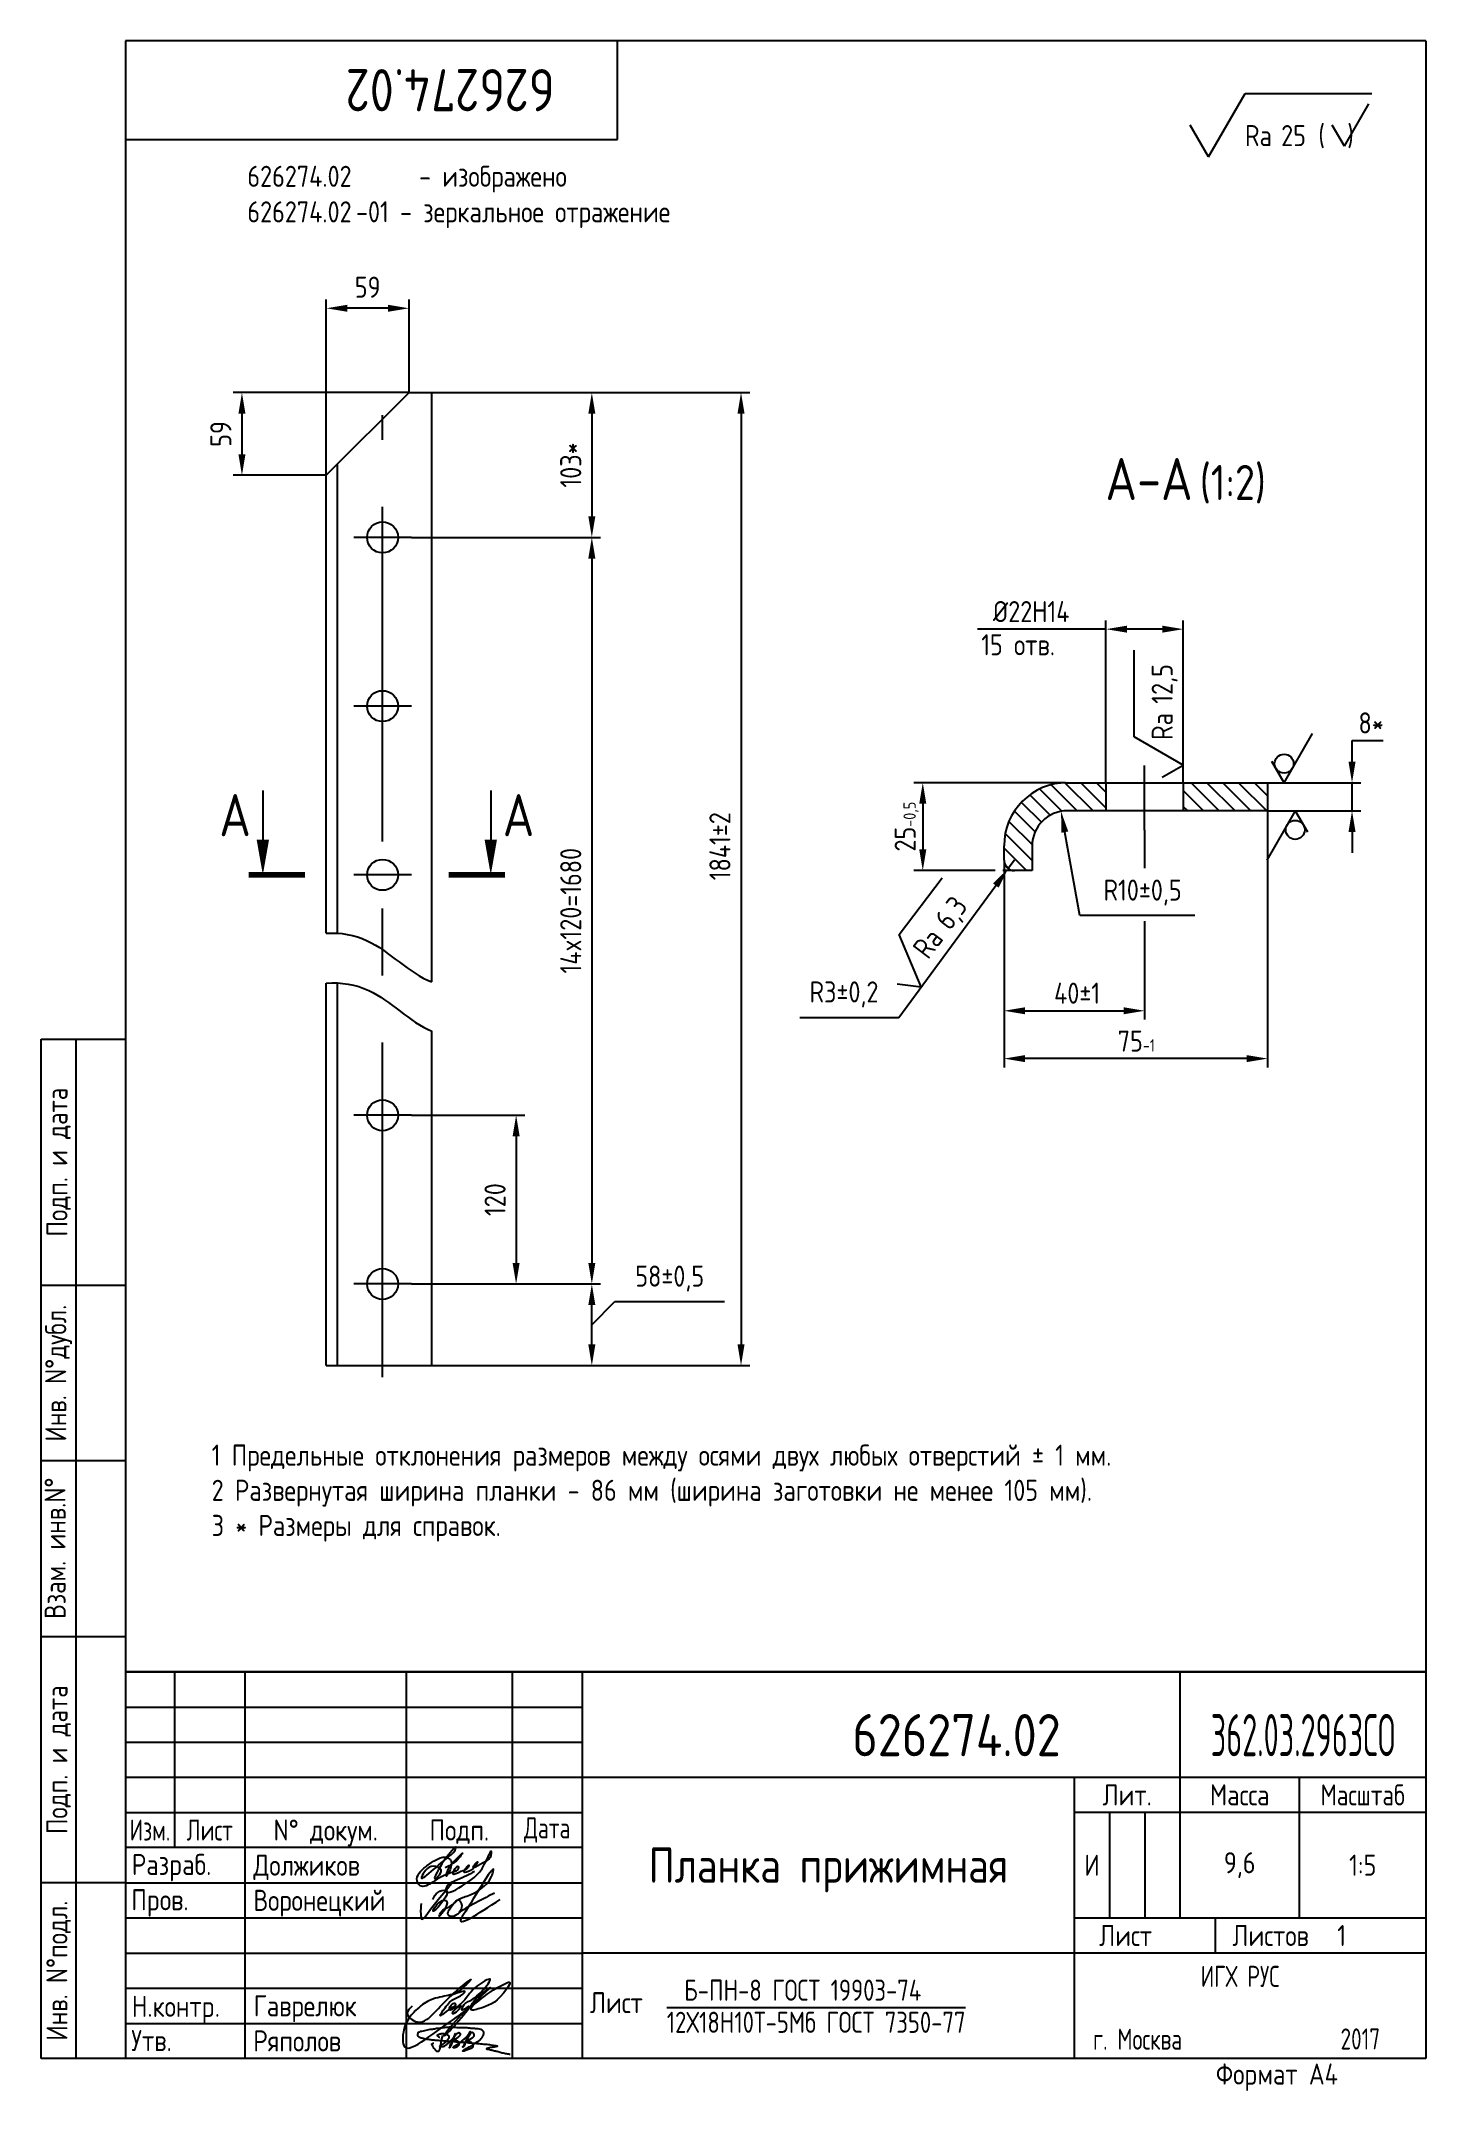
# Paper-space layout 'A3_protect' of a CAD drawing. Header units: millimetres. Extents: x 447 to 644, y 0 to 291.
# The model-space entities are those that its viewports show. They can reach past a viewport. Long polylines and large blocks are cut down to what shows.
import ezdxf
from ezdxf.enums import TextEntityAlignment as Align

# ---------------------------------------------------------------- set-up
doc = ezdxf.new("R2010")
doc.units = ezdxf.units.MM
doc.header["$LTSCALE"] = 0.3
doc.linetypes.add('CENTER', pattern=[50.8, 31.75, -6.35, 6.35, -6.35])
for name, color, linetype in [('Bord', 1, 'Continuous'), ('Cen', 5, 'CENTER'), ('Cont', 6, 'Continuous'), ('Dim', 7, 'Continuous'), ('Hatch', 2, 'Continuous'), ('Text', 3, 'Continuous'), ('Textb', 6, 'Continuous'), ('Vporti', 7, 'Continuous')]:
    doc.layers.add(name, color=color, linetype=linetype)
doc.layers.get('Vporti').freeze()
doc.styles.add('Style1', font='romans.shx', dxfattribs={"width": 0.8})
doc.dimstyles.new('Lin$0', dxfattribs={"dimtxt": 3, "dimasz": 3, "dimexe": 1.25, "dimexo": 0, "dimgap": 1, "dimtad": 1, "dimtoh": 1, "dimdec": 5, "dimlfac": -1, "dimtxsty": 'Style1', "dimcen": 2.5, "dimclrt": 3, "dimaunit": 1, "dimadec": 0, "dimazin": 0, "dimtfac": 1, "dimtdec": 5, "dimtmove": 0, "dimatfit": 3, "dimldrblk": 'NONE', "dimfxl": 1, "dimarcsym": 0})
doc.dimstyles.new('Lin_5$0', dxfattribs={"dimscale": 5, "dimtxt": 3, "dimasz": 3, "dimexe": 1.25, "dimexo": 0, "dimgap": 1.5, "dimtad": 1, "dimtoh": 1, "dimtxsty": 'Style1', "dimcen": 2.5, "dimclrt": 3, "dimadec": 0, "dimazin": 0, "dimtfac": 1, "dimtmove": 0, "dimatfit": 3, "dimldrblk": 'DOT', "dimfxl": 1, "dimarcsym": 0})
doc.dimstyles.new('Lin_5$4', dxfattribs={"dimscale": 5, "dimtxt": 3, "dimasz": 3, "dimexe": 1.25, "dimexo": 0, "dimgap": 1.5, "dimtad": 1, "dimtoh": 1, "dimtxsty": 'Style1', "dimcen": 2.5, "dimclrt": 3, "dimadec": 0, "dimazin": 0, "dimtfac": 1, "dimtmove": 0, "dimatfit": 3, "dimldrblk": 'DOT', "dimfxl": 1, "dimarcsym": 0})

psp = doc.layouts.new('A3_protect')

# ---------------------------------------------------------------- texts
at = {"layer": 'Text', "style": 'Style1', "width": 0.8}
for s, p in [('     1 Предельные отклонения размеров между осями двух любых отверстий %%P 1 мм.', (462.96, 88.51)), ('     2 Развернутая ширина планки - 86 мм (ширина заготовки не менее 105 мм).', (462.96, 83.51)), ('     3 * Размеры для справок.', (462.96, 78.51))]:
    psp.add_text(s, height=3, dxfattribs=at).set_placement(p)

msp = doc.modelspace()

# ---------------------------------------------------------------- texts
at = {"layer": 'Text', "color": 3, "style": 'Style1', "width": 0.8}
msp.add_text('15 отв.', height=6, dxfattribs=at).set_placement((3950.991827, 1978.593819))

# ---------------------------------------------------------------- blocks, each defined once
blk = doc.blocks.new('A4')
at = {"layer": 'Bord'}
for p, q in [((20, 55), (85, 55)), ((20, 50), (85, 50)), ((20, 45), (85, 45)), ((160, 40), (160, 25)), ((165, 40), (165, 25)), ((20, 30), (85, 30)), ((20, 25), (85, 25)), ((20, 20), (85, 20)), ((20, 15), (85, 15)), ((20, 10), (85, 10))]:
    blk.add_line(p, q, dxfattribs=at)
at = {"layer": 'Cont'}
for p, q in [((205, 292), (20, 292)), ((20, 292), (20, 5)), ((90, 278), (90, 292)), ((205, 292), (205, 5)), ((20, 278), (90, 278)), ((8, 5), (8, 150)), ((8, 150), (20, 150)), ((13, 5), (13, 150)), ((8, 115), (20, 115)), ((20, 90), (8, 90)), ((20, 65), (8, 65)), ((205, 60), (20, 60)), ((20, 60), (205, 60)), ((27, 60), (27, 35)), ((37, 60), (37, 5)), ((60, 5), (60, 60)), ((75, 60), (75, 5)), ((85, 5), (85, 60)), ((170, 60), (170, 25)), ((85, 45), (205, 45)), ((155, 5), (155, 45)), ((187, 25), (187, 45)), ((20, 40), (85, 40)), ((205, 40), (155, 40)), ((85, 35), (20, 35)), ((20, 30), (8, 30)), ((155, 25), (205, 25)), ((175, 25), (175, 20)), ((205, 20), (85, 20)), ((20, 5), (8, 5)), ((205, 5), (20, 5))]:
    blk.add_line(p, q, dxfattribs=at)
at = {"layer": 'Text', "style": 'Style1', "width": 0.8}
for s, p in [('Подп. и дата', (10.5, 132.5)), ('Инв. N%%dдубл.', (10.5, 102.5)), ('Взам. инв.N%%d ', (10, 78.38)), ('Подп. и дата', (10.5, 47.5)), ('Инв. N%%dподл.', (10.5, 17.5))]:
    blk.add_text(s, height=3, rotation=90, dxfattribs=at).set_placement(p, align=Align.MIDDLE)
at = {"layer": 'Text', "style": 'Style1'}
for s, width, p in [('Лит.', 0.8, (162.5, 42.5)), ('Масса', 0.8, (178.5, 42.5)), ('Масштаб', 0.75, (196, 42.5)), ('Изм.', 0.7, (23.5, 37.5)), ('Лист', 0.7, (32, 37.5)), ('N%%d докум.', 0.8, (48.5, 37.5)), ('Подп.', 0.8, (67.5, 37.5)), ('Лист', 0.8, (162.27, 22.5)), ('Листов', 0.8, (182.9, 22.5))]:
    blk.add_text(s, height=3, dxfattribs=dict(at, width=width)).set_placement(p, align=Align.MIDDLE_CENTER)
at = {"layer": 'Text', "style": 'Style1', "width": 0.7}
for s, p in [('Дата', (80, 37.5)), ('ИГХ РУС', (178.57, 16.69))]:
    blk.add_text(s, height=3, dxfattribs=at).set_placement(p, align=Align.MIDDLE)
at = {"layer": 'Text', "style": 'Style1'}
for s, width, p in [('Разpаб.', 0.8, (20.92, 31.1)), ('Пpов.', 0.8, (20.84, 26.08)), ('Н.контp.', 0.8, (20.92, 10.92)), ('Утв.', 0.8, (20.84, 6.06)), ('г. Москва', 0.7, (157.64, 6.25)), ('Фоpмат А4', 0.8, (175.11, 1.29))]:
    blk.add_text(s, height=3, dxfattribs=dict(at, width=width)).set_placement(p)
for tag, p, width in [('ФИО', (39, 31), 0.8), ('ФИО', (39, 26), 0.8), ('ГОСТ_СОРТАМЕНТА', (98.19, 14), 0.8), ('ФИО', (39, 11), 0.8), ('ФИО', (39, 6), 0.8), ('2017', (192.85, 6.29), 0.7)]:
    blk.add_attdef(tag, p, '', height=3, dxfattribs=dict(at, width=width))
at = {"layer": 'Text', "style": 'Style1', "width": 0.8}
for tag, p in [('И', (157.49, 32.5)), ('700', (178.5, 32.5)), ('1:20', (196, 32.5))]:
    blk.add_attdef(tag, text='', height=3, dxfattribs=at).set_placement(p, align=Align.MIDDLE)
blk.add_attdef('Сборочный_чертеж', text='', height=3, dxfattribs=at).set_placement((120, 21.3), align=Align.CENTER)
for tag, p in [('1', (171.12, 22.5)), ('2', (193, 22.5))]:
    blk.add_attdef(tag, text='', height=3, dxfattribs=at).set_placement(p, align=Align.MIDDLE_CENTER)
blk.add_attdef('ЛИСТ', text='', height=3, dxfattribs=at).set_placement((85.99, 12.5), align=Align.MIDDLE_LEFT)
at = {"layer": 'Text', "style": 'Style1', "width": 0.7}
blk.add_attdef('%%OГОСТ_ТЕХ._ТРЕБОВАНИЙ', text='', height=3, dxfattribs=at).set_placement((98.19, 8), align=Align.BOTTOM_LEFT)
at = {"layer": 'Textb', "style": 'Style1', "width": 0.8}
blk.add_attdef('1234567', (81, 290), '', height=6, rotation=180, dxfattribs=at)
blk.add_attdef('1234567', (123.4, 48), '', height=6, dxfattribs=at)
for tag, height, p in [('123ХЯ', 6, (183.62, 48)), ('НАИМЕНОВАНИЕ', 5, (120, 30))]:
    blk.add_attdef(tag, text='', height=height, dxfattribs=at).set_placement(p, align=Align.CENTER)
blk = doc.blocks.new('A$C314368CF')
at = {"layer": 'Text'}
for q in [(7.18, 6), (1.98, 3)]:
    blk.add_line((3.72, 0), q, dxfattribs=at)
at = {"layer": 'Text', "style": 'Style1', "width": 0.8}
blk.add_text('(  )', height=3, dxfattribs=at).set_placement((0, 0))
blk = doc.blocks.new('sherISO_17')
at = {"layer": 'Cont'}
for p, q in [((-30.94, -16.46), (-25.74, -7.46)), ((-25.74, -7.46), (-7.72, -7.46)), ((-30.94, -16.46), (-33.54, -11.96))]:
    blk.add_line(p, q, dxfattribs=at)
blk.add_blockref('A$C314368CF', (-15.31, -14.96))
at = {"layer": 'Textb', "style": 'Style1', "width": 0.8}
blk.add_text('Ra', height=3, dxfattribs=at).set_placement((-25.74, -14.96))
blk.add_attdef('25', (-20.6, -14.96), '', height=3, dxfattribs=at)
blk = doc.blocks.new('ZNAK22')
at = {"layer": 'Text', "style": 'Style1', "width": 0.8}
for s, p in [(' - изображено', (21.01, 5.57)), ('-01 - зеркальное отражение', (13.64, 0.51))]:
    blk.add_text(s, height=3, dxfattribs=at).set_placement(p)
for p in [(13.01, 5.57), (13.01, 0.51)]:
    blk.add_attdef('000000', text='', height=3, dxfattribs=at).set_placement(p, align=Align.RIGHT)
blk = doc.blocks.new('*D65')
at = {"layer": 'Defpoints', "color": 0, "transparency": 16777216}
for p in [(4032.48, 1942.35), (4056.48, 1942.35), (4032.48, 1934.35)]:
    blk.add_point(p, dxfattribs=at)
at = {"layer": 'Dim', "color": 0, "lineweight": -2, "transparency": 16777216}
for p, q in [((4056.48, 1948.35), (4056.48, 1954.35)), ((4056.48, 1954.35), (4065.33, 1954.35)), ((4032.48, 1942.35), (4058.98, 1942.35)), ((4056.48, 1934.35), (4056.48, 1942.35)), ((4032.48, 1934.35), (4058.98, 1934.35)), ((4056.48, 1928.35), (4056.48, 1922.35))]:
    blk.add_line(p, q, dxfattribs=at)
at = {"layer": 'Dim', "color": 0, "transparency": 16777216}
for points in [[(4055.48, 1948.35), (4057.48, 1948.35), (4056.48, 1942.35)], [(4055.48, 1928.35), (4057.48, 1928.35), (4056.48, 1934.35)]]:
    blk.add_solid(points, dxfattribs=at)
at = {"layer": 'Dim', "color": 3, "transparency": 16777216, "insert": (4061.91, 1959.35), "char_height": 6, "attachment_point": 5, "style": 'Style1'}
blk.add_mtext('8*', dxfattribs=at)
blk = doc.blocks.new('_None')
blk = doc.blocks.new('sherISO_09')
at = {"layer": 'Text'}
for q in [(4.04, 7), (-1.73, 3)]:
    blk.add_line((0, 0), q, dxfattribs=at)
blk.add_circle((0, 2.71), 1.35, dxfattribs=at)
blk = doc.blocks.new('*D66')
at = {"layer": 'Defpoints', "color": 0, "transparency": 16777216}
for p in [(3986.48, 1986.03), (3986.48, 1942.35), (4008.48, 1942.35)]:
    blk.add_point(p, dxfattribs=at)
at = {"layer": 'Dim', "color": 0, "lineweight": -2, "transparency": 16777216}
for p, q in [((3986.48, 1986.03), (3949.96, 1986.03)), ((3986.48, 1942.35), (3986.48, 1988.53)), ((4002.48, 1986.03), (3992.48, 1986.03)), ((4008.48, 1942.35), (4008.48, 1988.53))]:
    blk.add_line(p, q, dxfattribs=at)
at = {"layer": 'Dim', "color": 0, "transparency": 16777216}
for points in [[(3992.48, 1987.03), (3992.48, 1985.03), (3986.48, 1986.03)], [(4002.48, 1987.03), (4002.48, 1985.03), (4008.48, 1986.03)]]:
    blk.add_solid(points, dxfattribs=at)
at = {"layer": 'Dim', "color": 3, "transparency": 16777216, "insert": (3965.22, 1991.03), "char_height": 6, "attachment_point": 5, "style": 'Style1'}
blk.add_mtext('%%C22H14', dxfattribs=at)
blk = doc.blocks.new('*D67')
at = {"layer": 'Defpoints', "color": 0, "transparency": 16777216}
for p in [(3957.48, 1920.35), (3997.48, 1901.89), (3997.48, 1877.46)]:
    blk.add_point(p, dxfattribs=at)
at = {"layer": 'Dim', "color": 0, "lineweight": -2, "transparency": 16777216}
for p, q in [((3957.48, 1920.35), (3957.48, 1874.96)), ((3997.48, 1901.89), (3997.48, 1874.96)), ((3963.48, 1877.46), (3991.48, 1877.46))]:
    blk.add_line(p, q, dxfattribs=at)
at = {"layer": 'Dim', "color": 0, "transparency": 16777216}
for points in [[(3963.48, 1878.46), (3963.48, 1876.46), (3957.48, 1877.46)], [(3991.48, 1878.46), (3991.48, 1876.46), (3997.48, 1877.46)]]:
    blk.add_solid(points, dxfattribs=at)
at = {"layer": 'Dim', "color": 3, "transparency": 16777216, "insert": (3978.27, 1882.46), "char_height": 6, "attachment_point": 5, "style": 'Style1'}
blk.add_mtext('40±1', dxfattribs=at)
blk = doc.blocks.new('*D68')
at = {"layer": 'Defpoints', "color": 0, "transparency": 16777216}
for p in [(4032.48, 1934.35), (3957.48, 1920.34), (3957.48, 1863.84)]:
    blk.add_point(p, dxfattribs=at)
at = {"layer": 'Dim', "color": 0, "lineweight": -2, "transparency": 16777216}
for p, q in [((4032.48, 1934.35), (4032.48, 1861.34)), ((3957.48, 1920.34), (3957.48, 1861.34)), ((4026.48, 1863.84), (3963.48, 1863.84))]:
    blk.add_line(p, q, dxfattribs=at)
at = {"layer": 'Dim', "color": 0, "transparency": 16777216}
for points in [[(3963.48, 1864.84), (3963.48, 1862.84), (3957.48, 1863.84)], [(4026.48, 1864.84), (4026.48, 1862.84), (4032.48, 1863.84)]]:
    blk.add_solid(points, dxfattribs=at)
at = {"layer": 'Dim', "color": 3, "transparency": 16777216, "insert": (3995.12, 1868.84), "char_height": 6, "attachment_point": 5, "style": 'Style1'}
blk.add_mtext('75{\\H0.58333x;\\S^-1;}', dxfattribs=at)
blk = doc.blocks.new('sherISO_03')
at = {"layer": 'Text'}
blk.add_line((4.04, 7), (14.12, 7), dxfattribs=at)
blk.add_lwpolyline([(-1.73, 3), (0, 0), (4.04, 7)], dxfattribs=at)
at = {"layer": 'Text', "style": 'Style1', "width": 0.8}
blk.add_text('Ra', height=3, dxfattribs=at).set_placement((3.58, 1.5))
blk.add_attdef('6,3', (8.73, 1.5), '', height=3, dxfattribs=at)
blk = doc.blocks.new('*D69')
at = {"layer": 'Defpoints', "color": 0, "transparency": 16777216}
for p in [(3974.97, 1942.34), (3934.37, 1917.35), (3953.55, 1917.35)]:
    blk.add_point(p, dxfattribs=at)
at = {"layer": 'Dim', "color": 0, "lineweight": -2, "transparency": 16777216}
for p, q in [((3974.97, 1942.34), (3931.87, 1942.34)), ((3934.37, 1936.34), (3934.37, 1923.35)), ((3953.55, 1917.35), (3931.87, 1917.35))]:
    blk.add_line(p, q, dxfattribs=at)
at = {"layer": 'Dim', "color": 0, "transparency": 16777216}
for points in [[(3933.37, 1936.34), (3935.37, 1936.34), (3934.37, 1942.34)], [(3933.37, 1923.35), (3935.37, 1923.35), (3934.37, 1917.35)]]:
    blk.add_solid(points, dxfattribs=at)
at = {"layer": 'Dim', "color": 3, "transparency": 16777216, "insert": (3929.37, 1929.84), "char_height": 6, "attachment_point": 5, "rotation": 90, "style": 'Style1'}
blk.add_mtext('25{\\H0.58333x;\\S^-0,5;}', dxfattribs=at)
blk = doc.blocks.new('ZNAK02')
at = {"layer": 'Textb', "style": 'Style1', "width": 0.8}
blk.add_attdef('А-А', text='', height=6, dxfattribs=at).set_placement((13.92, -0.06), align=Align.RIGHT)
blk.add_attdef('SC(1)', (14.94, -0.06), '', height=5, dxfattribs=at)
blk = doc.blocks.new('sherISO_01')
at = {"layer": 'Text'}
blk.add_line((4.04, 7), (16.36, 7), dxfattribs=at)
blk.add_lwpolyline([(-1.73, 3), (0, 0), (4.04, 7)], dxfattribs=at)
at = {"layer": 'Text', "style": 'Style1', "width": 0.8}
blk.add_text('Ra', height=3, dxfattribs=at).set_placement((3.58, 1.5))
blk.add_attdef('12,5', (8.73, 1.5), '', height=3, dxfattribs=at)
blk = doc.blocks.new('*D70')
at = {"layer": 'Defpoints', "color": 0, "transparency": 16777216}
for p in [(3939.45, 3101.24), (3998.27, 3041.24), (3939.45, 2982.41)]:
    blk.add_point(p, dxfattribs=at)
at = {"layer": 'Dim', "color": 0, "lineweight": -2, "transparency": 16777216}
for p, q in [((3939.45, 2982.41), (3939.45, 3107.49)), ((3998.27, 3041.24), (3998.27, 3107.49)), ((3983.27, 3101.24), (3954.45, 3101.24))]:
    blk.add_line(p, q, dxfattribs=at)
at = {"layer": 'Dim', "color": 0, "transparency": 16777216}
for points in [[(3954.45, 3103.74), (3954.45, 3098.74), (3939.45, 3101.24)], [(3983.27, 3103.74), (3983.27, 3098.74), (3998.27, 3101.24)]]:
    blk.add_solid(points, dxfattribs=at)
at = {"layer": 'Dim', "color": 3, "transparency": 16777216, "insert": (3968.86, 3116.24), "char_height": 15, "attachment_point": 5, "style": 'Style1'}
blk.add_mtext('59', dxfattribs=at)
blk = doc.blocks.new('_Dot')
at = {"color": 0, "linetype": 'ByBlock', "lineweight": -2}
blk.add_line((-0.5, 0), (-1, 0), dxfattribs=at)
at = {"color": 0, "linetype": 'ByBlock', "const_width": 0.5}
blk.add_lwpolyline([(-0.25, 0, 1), (0.25, 0, 1)], format="xyb", close=True, dxfattribs=at)
blk = doc.blocks.new('*D71')
at = {"layer": 'Defpoints', "color": 0, "transparency": 16777216}
for p in [(3998.27, 3041.24), (3879.45, 2982.41), (3939.45, 2982.41)]:
    blk.add_point(p, dxfattribs=at)
at = {"layer": 'Dim', "color": 0, "lineweight": -2, "transparency": 16777216}
for p, q in [((3998.27, 3041.24), (3873.2, 3041.24)), ((3879.45, 3026.24), (3879.45, 2997.41)), ((3939.45, 2982.41), (3873.2, 2982.41))]:
    blk.add_line(p, q, dxfattribs=at)
at = {"layer": 'Dim', "color": 0, "transparency": 16777216}
for points in [[(3876.95, 3026.24), (3881.95, 3026.24), (3879.45, 3041.24)], [(3876.95, 2997.41), (3881.95, 2997.41), (3879.45, 2982.41)]]:
    blk.add_solid(points, dxfattribs=at)
at = {"layer": 'Dim', "color": 3, "transparency": 16777216, "insert": (3864.45, 3011.82), "char_height": 15, "attachment_point": 5, "rotation": 90, "style": 'Style1'}
blk.add_mtext('59', dxfattribs=at)
blk = doc.blocks.new('*D72')
at = {"layer": 'Defpoints', "color": 0, "transparency": 16777216}
for p in [(4014.45, 3041.24), (3999.95, 2938.24), (4128.29, 2938.24)]:
    blk.add_point(p, dxfattribs=at)
at = {"layer": 'Dim', "color": 0, "lineweight": -2, "transparency": 16777216}
for p, q in [((4014.45, 3041.24), (4134.54, 3041.24)), ((4128.29, 3026.24), (4128.29, 2953.24)), ((3999.95, 2938.24), (4134.54, 2938.24))]:
    blk.add_line(p, q, dxfattribs=at)
at = {"layer": 'Dim', "color": 0, "transparency": 16777216}
for points in [[(4125.79, 3026.24), (4130.79, 3026.24), (4128.29, 3041.24)], [(4125.79, 2953.24), (4130.79, 2953.24), (4128.29, 2938.24)]]:
    blk.add_solid(points, dxfattribs=at)
at = {"layer": 'Dim', "color": 3, "transparency": 16777216, "insert": (4113.29, 2989.74), "char_height": 15, "attachment_point": 5, "rotation": 90, "style": 'Style1'}
blk.add_mtext('103*', dxfattribs=at)
blk = doc.blocks.new('*D73')
at = {"layer": 'Defpoints', "color": 0, "transparency": 16777216}
for p in [(3999.95, 2527.24), (3999.95, 2407.24), (4074.45, 2407.24)]:
    blk.add_point(p, dxfattribs=at)
at = {"layer": 'Dim', "color": 0, "lineweight": -2, "transparency": 16777216}
for p, q in [((3999.95, 2527.24), (4080.7, 2527.24)), ((4074.45, 2512.24), (4074.45, 2422.24)), ((3999.95, 2407.24), (4080.7, 2407.24))]:
    blk.add_line(p, q, dxfattribs=at)
at = {"layer": 'Dim', "color": 0, "transparency": 16777216}
for points in [[(4071.95, 2512.24), (4076.95, 2512.24), (4074.45, 2527.24)], [(4071.95, 2422.24), (4076.95, 2422.24), (4074.45, 2407.24)]]:
    blk.add_solid(points, dxfattribs=at)
at = {"layer": 'Dim', "color": 3, "transparency": 16777216, "insert": (4059.45, 2467.24), "char_height": 15, "attachment_point": 5, "rotation": 90, "style": 'Style1'}
blk.add_mtext('120', dxfattribs=at)
blk = doc.blocks.new('*D74')
at = {"layer": 'Defpoints', "color": 0, "transparency": 16777216}
for p in [(3999.95, 2938.24), (3999.95, 2407.24), (4128.29, 2407.24)]:
    blk.add_point(p, dxfattribs=at)
at = {"layer": 'Dim', "color": 0, "lineweight": -2, "transparency": 16777216}
for p, q in [((3999.95, 2938.24), (4134.54, 2938.24)), ((4128.29, 2923.24), (4128.29, 2422.24)), ((3999.95, 2407.24), (4134.54, 2407.24))]:
    blk.add_line(p, q, dxfattribs=at)
at = {"layer": 'Dim', "color": 0, "transparency": 16777216}
for points in [[(4125.79, 2923.24), (4130.79, 2923.24), (4128.29, 2938.24)], [(4125.79, 2422.24), (4130.79, 2422.24), (4128.29, 2407.24)]]:
    blk.add_solid(points, dxfattribs=at)
at = {"layer": 'Dim', "color": 3, "transparency": 16777216, "insert": (4113.29, 2672.74), "char_height": 15, "attachment_point": 5, "rotation": 90, "style": 'Style1'}
blk.add_mtext('14x120=1680', dxfattribs=at)
blk = doc.blocks.new('*D75')
at = {"layer": 'Defpoints', "color": 0, "transparency": 16777216}
for p in [(3999.95, 2407.24), (4128.29, 2407.24), (4014.45, 2349.24)]:
    blk.add_point(p, dxfattribs=at)
at = {"layer": 'Dim', "color": 0, "lineweight": -2, "transparency": 16777216}
for p, q in [((3999.95, 2407.24), (4134.54, 2407.24)), ((4128.29, 2378.24), (4144.76, 2394.67)), ((4128.29, 2364.24), (4128.29, 2392.24)), ((4144.76, 2394.67), (4222.62, 2394.67)), ((4014.45, 2349.24), (4134.54, 2349.24))]:
    blk.add_line(p, q, dxfattribs=at)
at = {"layer": 'Dim', "color": 0, "transparency": 16777216}
for points in [[(4125.79, 2392.24), (4130.79, 2392.24), (4128.29, 2407.24)], [(4125.79, 2364.24), (4130.79, 2364.24), (4128.29, 2349.24)]]:
    blk.add_solid(points, dxfattribs=at)
at = {"layer": 'Dim', "color": 3, "transparency": 16777216, "insert": (4183.69, 2411.1), "char_height": 15, "attachment_point": 5, "style": 'Style1'}
blk.add_mtext('58±0,5', dxfattribs=at)
blk = doc.blocks.new('*D76')
at = {"layer": 'Defpoints', "color": 0, "transparency": 16777216}
for p in [(4014.45, 3041.24), (4014.45, 2349.24), (4234.39, 2349.24)]:
    blk.add_point(p, dxfattribs=at)
at = {"layer": 'Dim', "color": 0, "lineweight": -2, "transparency": 16777216}
for p, q in [((4014.45, 3041.24), (4240.64, 3041.24)), ((4234.39, 3026.24), (4234.39, 2364.24)), ((4014.45, 2349.24), (4240.64, 2349.24))]:
    blk.add_line(p, q, dxfattribs=at)
at = {"layer": 'Dim', "color": 0, "transparency": 16777216}
for points in [[(4231.89, 3026.24), (4236.89, 3026.24), (4234.39, 3041.24)], [(4231.89, 2364.24), (4236.89, 2364.24), (4234.39, 2349.24)]]:
    blk.add_solid(points, dxfattribs=at)
at = {"layer": 'Dim', "color": 3, "transparency": 16777216, "insert": (4219.39, 2718.61), "char_height": 15, "attachment_point": 5, "rotation": 90, "style": 'Style1'}
blk.add_mtext('1841±2', dxfattribs=at)
blk = doc.blocks.new('razrez05')
at = {"layer": 'Text', "const_width": 0.8}
blk.add_lwpolyline([(-2, 0), (6, 0)], dxfattribs=at)
at = {"layer": 'Text'}
blk.add_lwpolyline([(0, 0, 0, 1.76, 0), (0, -5, 1.76, 1.76, 0)], format="xyseb", dxfattribs=at)
blk.add_lwpolyline([(0, -12), (0, -5)], dxfattribs=at)
at = {"layer": 'Textb', "style": 'Style1', "width": 0.8}
blk.add_attdef('А', text='', height=6, dxfattribs=at).set_placement((-1.7, -11.5, 39), align=Align.RIGHT)
blk = doc.blocks.new('razrez06')
at = {"layer": 'Text', "const_width": 0.8}
blk.add_lwpolyline([(2, 0), (-6, 0)], dxfattribs=at)
at = {"layer": 'Text'}
blk.add_lwpolyline([(0, 0, 0, 1.76, 0), (0, -5, 1.76, 1.76, 0)], format="xyseb", dxfattribs=at)
blk.add_lwpolyline([(0, -12), (0, -5)], dxfattribs=at)
at = {"layer": 'Textb', "style": 'Style1', "width": 0.8}
blk.add_attdef('А', (1.7, -11.5), '', height=6, dxfattribs=at)
blk = doc.blocks.new('*D77')
at = {"layer": 'Defpoints', "color": 0, "transparency": 16777216}
for p in [(3960.48, 1920.35), (3958.7, 1917.93)]:
    blk.add_point(p, dxfattribs=at)
at = {"layer": 'Dim', "color": 0, "lineweight": -2, "transparency": 16777216}
for p, q in [((3960.48, 1920.35), (3958.7, 1917.93)), ((3927.53, 1875.55), (3955.14, 1913.1)), ((3899.39, 1875.55), (3927.53, 1875.55))]:
    blk.add_line(p, q, dxfattribs=at)
at = {"layer": 'Dim', "color": 0, "transparency": 16777216}
blk.add_solid([(3954.34, 1913.69), (3955.95, 1912.5), (3958.7, 1917.93)], dxfattribs=at)
at = {"layer": 'Dim', "color": 3, "transparency": 16777216, "insert": (3911.96, 1882.12), "char_height": 6, "attachment_point": 5, "style": 'Style1'}
blk.add_mtext('R3±0,2', dxfattribs=at)
blk = doc.blocks.new('*D78')
at = {"layer": 'Defpoints', "color": 0, "transparency": 16777216}
for p in [(3973.71, 1934.19), (3975.48, 1924.35)]:
    blk.add_point(p, dxfattribs=at)
at = {"layer": 'Dim', "color": 0, "lineweight": -2, "transparency": 16777216}
for p, q in [((3979.04, 1904.52), (3974.77, 1928.28)), ((4011.76, 1904.52), (3979.04, 1904.52))]:
    blk.add_line(p, q, dxfattribs=at)
at = {"layer": 'Dim', "color": 0, "transparency": 16777216}
blk.add_solid([(3975.75, 1928.46), (3973.79, 1928.11), (3973.71, 1934.19)], dxfattribs=at)
at = {"layer": 'Dim', "color": 3, "transparency": 16777216, "insert": (3996.9, 1911.09), "char_height": 6, "attachment_point": 5, "style": 'Style1'}
blk.add_mtext('R10±0,5', dxfattribs=at)

# ---------------------------------------------------------------- dimensions: what is measured, and where the dimension line sits
at = {"layer": 'Dim'}
dim = msp.add_linear_dim(base=(3939.4454, 3101.238798), p1=(3998.273827, 3041.238798), p2=(3939.4454, 2982.410371), dimstyle='Lin_5$0', override={"dimdec": 0}, dxfattribs=at)
dim.commit()
dim.dimension.update_dxf_attribs({"geometry": '*D70', "text_midpoint": (3968.859613, 3116.238798)})
dim = msp.add_linear_dim(base=(3879.4454, 2982.410371), p1=(3998.273827, 3041.238798), p2=(3939.4454, 2982.410371), angle=90, dimstyle='Lin_5$0', override={"dimdec": 0}, dxfattribs=at)
dim.commit()
dim.dimension.update_dxf_attribs({"geometry": '*D71', "text_midpoint": (3864.4454, 3011.824584)})
for base, p1, p2, text, picture, middle in [((4128.291731, 2938.238798), (4014.4454, 3041.238798), (3999.945399, 2938.238798), '<>*', '*D72', (4113.291731, 2989.738798)), ((4128.291731, 2407.243153), (3999.945399, 2938.238798), (3999.945399, 2407.243153), '14x120=1680', '*D74', (4113.291731, 2672.740975))]:
    dim = msp.add_linear_dim(base=base, p1=p1, p2=p2, angle=90, text=text, dimstyle='Lin_5$0', dxfattribs=at)
    dim.commit()
    dim.dimension.update_dxf_attribs({"geometry": picture, "text_midpoint": middle})
dim = msp.add_linear_dim(base=(4234.393478, 2349.243153), p1=(4014.4454, 3041.238798), p2=(4014.4454, 2349.243153), angle=90, text='1841±2', dimstyle='Lin_5$0', dxfattribs=at)
dim.commit()
dim.dimension.update_dxf_attribs({"geometry": '*D76', "text_midpoint": (4234.393478, 2718.610522), "dimtype": 160})
dim = msp.add_linear_dim(base=(4074.445401, 2407.243153), p1=(3999.945399, 2527.243153), p2=(3999.945399, 2407.243153), angle=90, dimstyle='Lin_5$0', dxfattribs=at)
dim.commit()
dim.dimension.update_dxf_attribs({"geometry": '*D73', "text_midpoint": (4059.445401, 2467.243153)})
for base, p1, p2, angle, text, dimstyle, override, picture, middle in [((4128.291731, 2407.243153), (4014.4454, 2349.243153), (3999.945399, 2407.243153), 90, '<>±0,5', 'Lin_5$0', {"dimtmove": 1}, '*D75', (4152.262831, 2394.671724)), ((3957.477296, 1863.844639), (4032.477296, 1934.34715), (3957.477296, 1920.337193), 180, '<>{\\H0.58333x;\\S^-1;}', 'Lin$0', {"dimscale": 2}, '*D68', (3995.118954, 1863.844639))]:
    dim = msp.add_linear_dim(base=base, p1=p1, p2=p2, angle=angle, text=text, dimstyle=dimstyle, override=override, dxfattribs=at)
    dim.commit()
    dim.dimension.update_dxf_attribs({"geometry": picture, "text_midpoint": middle, "dimtype": 160})
for base, p1, p2, text, picture, middle in [((3986.477296, 1986.03211), (4008.477296, 1942.34715), (3986.477296, 1942.34715), '%%C<>H14', '*D66', (3965.220153, 1986.03211)), ((3997.477296, 1877.458202), (3957.477296, 1920.34715), (3997.477296, 1901.893468), '<>±1', '*D67', (3978.265566, 1877.458202))]:
    dim = msp.add_linear_dim(base=base, p1=p1, p2=p2, text=text, dimstyle='Lin$0', override={"dimscale": 2}, dxfattribs=at)
    dim.commit()
    dim.dimension.update_dxf_attribs({"geometry": picture, "text_midpoint": middle, "dimtype": 160})
for base, p1, p2, text, override, picture, middle in [((4056.477296, 1942.34715), (4032.477296, 1934.34715), (4032.477296, 1942.34715), '<>*', {"dimscale": 2}, '*D65', (4061.905867, 1959.34715)), ((3934.370046, 1917.34715), (3974.972455, 1942.340069), (3953.547051, 1917.34715), '<>{\\H0.58333x;\\S^-0,5;}', {"dimscale": 2, "dimdec": 0}, '*D69', (3929.370046, 1929.843609))]:
    dim = msp.add_linear_dim(base=base, p1=p1, p2=p2, angle=90, text=text, dimstyle='Lin$0', override=override, dxfattribs=at)
    dim.commit()
    dim.dimension.update_dxf_attribs({"geometry": picture, "text_midpoint": middle})
for center, mpoint, text, override, picture, middle in [((3975.477296, 1924.34715), (3973.707228, 1934.189246), '<>±0,5', {"dimscale": 2, "dimpost": '', "dimarcsym": 1}, '*D78', (3996.900291, 1904.519965)), ((3960.477296, 1920.34715), (3958.699718, 1917.930495), '<>±0,2', {"dimscale": 2, "dimarcsym": 1}, '*D77', (3911.957608, 1875.553302))]:
    dim = msp.add_radius_dim(center=center, mpoint=mpoint, text=text, dimstyle='Lin_5$4', override=override, dxfattribs=at)
    dim.commit()
    dim.dimension.update_dxf_attribs({"geometry": picture, "text_midpoint": middle, "dimtype": 164})

# ---------------------------------------------------------------- hatches: boundary and pattern name
at = {"layer": 'Hatch'}
h = msp.add_hatch(dxfattribs=at)
h.set_pattern_fill('ANSI31', color=256, angle=-90)
h.set_pattern_definition([(315, (7079.6506, -937.9913), (2.245064, 2.245064), [])])
h.paths.add_polyline_path([(4032.477296, 1942.34715), (4032.477296, 1934.34715), (4008.477296, 1934.34715), (4008.477296, 1942.34715)])
h.paths.add_polyline_path([(3986.477296, 1942.34715), (3986.477296, 1934.34715), (3975.477296, 1934.34715, 0.4142135624), (3965.477296, 1924.34715), (3965.477296, 1917.34715), (3960.477296, 1917.34715, -0.4142135624), (3957.477296, 1920.34715), (3957.477296, 1924.34715, -0.4142135624), (3975.477296, 1942.34715)])

# ---------------------------------------------------------------- linework, layer by layer
at = {"layer": 'Bord'}
for points, knots in [([(3939.4454, 2656.729892), (3949.59066, 2657.256605), (3975.961939, 2653.233051), (3998.179624, 2628.212911), (4014.4454, 2622.073995)], [75.311898421, 75.311898421, 75.311898421, 75.311898421, 107.2652859115, 161.7653728714, 161.7653728714, 161.7653728714, 161.7653728714]), ([(3939.4454, 2621.204126), (3950.030886, 2621.918714), (3976.436662, 2618.21048), (3998.697364, 2593.548733), (4014.4454, 2587.102764)], [74.0292530904, 74.0292530904, 74.0292530904, 74.0292530904, 107.2652859115, 160.3940042778, 160.3940042778, 160.3940042778, 160.3940042778])]:
    msp.add_open_spline(points, degree=3, knots=knots, dxfattribs=at)
at = {"layer": 'Cen'}
for p, q in [((3979.445399, 2340.978123), (3979.445399, 3025.238798)), ((3999.945399, 2938.238798), (3958.945399, 2938.238798)), ((3999.945399, 2818.238798), (3958.945399, 2818.238798)), ((3999.945399, 2698.238798), (3958.945399, 2698.238798)), ((3999.945399, 2527.243153), (3958.945399, 2527.243153)), ((3999.945399, 2407.243153), (3958.945399, 2407.243153)), ((3997.477296, 1928.828733), (3997.477296, 1947.243688))]:
    msp.add_line(p, q, dxfattribs=at)
at = {"layer": 'Cont'}
for p, q in [((3998.273827, 3041.238798), (3939.4454, 2982.410371)), ((3998.273827, 3041.238798), (4014.4454, 3041.238798)), ((4014.4454, 2622.073995), (4014.4454, 3041.238798)), ((3947.4454, 2656.707155), (3947.4454, 2990.410371)), ((3939.4454, 2656.729892), (3939.4454, 2982.410371)), ((3939.4454, 2349.243153), (3939.4454, 2621.204126)), ((3947.4454, 2349.243153), (3947.4454, 2621.317575)), ((4014.4454, 2349.243153), (4014.4454, 2587.102764)), ((3939.445399, 2349.243153), (4014.445399, 2349.243153)), ((3975.477296, 1942.34715), (4032.477296, 1942.34715)), ((3986.477296, 1942.34715), (3986.477296, 1934.34715)), ((4008.477296, 1942.34715), (4008.477296, 1934.34715)), ((4032.477296, 1942.34715), (4032.477296, 1934.34715)), ((4032.477296, 1934.34715), (3975.477296, 1934.34715)), ((3957.477296, 1920.34715), (3957.477296, 1924.34715)), ((3965.477296, 1924.34715), (3965.477296, 1917.34715)), ((3965.477296, 1917.34715), (3960.477296, 1917.34715))]:
    msp.add_line(p, q, dxfattribs=at)
for centre in [(3979.445399, 2938.238798), (3979.445399, 2818.238798), (3979.445399, 2698.238798), (3979.445399, 2527.243153), (3979.445399, 2407.243153)]:
    msp.add_circle(centre, 11, dxfattribs=at)
for centre, radius, start, end in [((3975.477296, 1924.34715), 18, 90, 180), ((3975.477296, 1924.34715), 10, 90, 180), ((3960.477296, 1920.34715), 3, 180, 270)]:
    msp.add_arc(centre, radius, start, end, dxfattribs=at)
at = {"layer": 'Dim'}
for p, q in [((3997.477296, 1928.828733), (3997.477296, 1918.02357)), ((3957.477296, 1920.34715), (3957.477296, 1914.964549)), ((3954.95895, 1917.34715), (3953.438176, 1917.34715)), ((3960.477296, 1917.34715), (3957.111437, 1917.34715)), ((3997.477296, 1902.905325), (3997.477296, 1901.893468))]:
    msp.add_line(p, q, dxfattribs=at)

# ---------------------------------------------------------------- block references
ref = msp.add_blockref('razrez05', (3894.311108, 2698.238798), dxfattribs=dict(at, xscale=-5, yscale=5, zscale=5, rotation=180))
ref.add_attrib('А', 'А', dxfattribs={"layer": 'Textb', "height": 30, "style": 'Style1', "width": 0.8}).set_placement((3885.811108, 2725.732875, 195), align=Align.RIGHT)
ref = msp.add_blockref('razrez06', (4056.417353, 2698.238798), dxfattribs=dict(at, xscale=-5, yscale=5, zscale=5, rotation=180))
ref.add_attrib('А', 'А', (4064.917353, 2725.738798), dxfattribs={"layer": 'Textb', "height": 30, "style": 'Style1', "width": 0.8})
at = {"layer": 'Dim', "xscale": 2, "yscale": 2, "zscale": 2}
msp.add_blockref('ZNAK02', (3983.301289, 2022.871783), dxfattribs=at).add_auto_attribs({'А-А': 'А-А', 'SC(1)': '(1:2)'})
for name, p, rotation, values in [('sherISO_01', (4008.477296, 1947.356287), 89.99999999999999, {'12,5': '12,5'}), ('sherISO_03', (3933.946876, 1884.278489), 52.827861396964735, {'6,3': '6,3'})]:
    msp.add_blockref(name, p, dxfattribs=dict(at, rotation=rotation)).add_auto_attribs(values)
msp.add_blockref('sherISO_09', (4037.161689, 1942.34715), dxfattribs=at)
at = {"layer": 'Dim', "xscale": 2, "yscale": 2, "zscale": 2, "rotation": 180}
msp.add_blockref('sherISO_09', (4040.325426, 1934.34715), dxfattribs=at)

msp.set_redraw_order([(e.dxf.handle, doc.entitydb.next_handle()) for e in msp.query("TEXT MTEXT ATTDEF DIMENSION ARC_DIMENSION")])  # texts and dimensions are drawn at this point

# ---------------------------------------------------------------- linework, layer by layer
at = {"layer": 'Cont'}
psp.add_line((643.64, 291.18), (643.64, 4.18), dxfattribs=at)
at = {"layer": 'Text'}
for points, knots in [([(508.31, 30.78), (507.55, 30.36), (506.23, 29.63), (504.36, 29.05), (504.04, 27.12), (508.96, 30.22), (509.29, 30.83), (510.7, 33.86), (510.67, 32.42), (509.79, 32.29), (507.6, 30.82), (508.92, 32.57), (508.38, 31.06), (505.86, 29.95), (507.75, 32.12), (507.2, 30.92), (506.48, 30.95), (504.61, 29.71), (505.95, 31.97), (506.07, 30.88), (504.16, 30.44), (502.89, 29.6), (500.74, 28.25), (499.7, 29.98), (501.2, 31.4), (502.61, 32.37), (503.89, 33), (504.85, 32.59), (505.26, 31.6), (503.96, 29.29), (504.66, 31.57), (505.26, 32.02), (506.91, 33.84), (505.92, 32.38), (505.19, 31.84), (504.39, 31.45), (504.14, 31.32)], [0, 0, 0, 0, 2.703743, 4.672825, 5.02799, 7.955933, 13.437489, 13.883188, 14.189441, 16.413959, 17.478513, 18.47964, 18.959294, 20.910841, 22.003091, 22.470554, 23.533771, 24.710748, 26.01626, 26.201331, 27.488187, 30.382065, 32.258784, 33.069724, 35.439902, 37.010787, 38.612861, 39.32109, 39.818865, 41.83144, 42.782113, 44.494961, 45.867914, 46.467245, 48.290622, 49.101188, 49.101188, 49.101188, 49.101188]), ([(502.66, 29.99), (503.08, 30.91), (503.62, 32.09), (505.88, 34.66), (505.43, 33.49), (503.93, 32.47), (499.72, 28.35), (501.37, 31.1), (502.35, 31.78), (503.91, 31.09), (503.28, 30.28), (502.76, 29.6), (502.59, 29.86), (502.64, 29.95), (502.66, 29.99)], [0, 0, 0, 0, 4.062617, 5.226919, 5.800291, 6.663227, 11.774431, 12.938639, 14.11351, 15.354081, 16.396133, 16.918576, 17.03251, 17.182794, 17.182794, 17.182794, 17.182794]), ([(502.39, 26.8), (502.55, 27.18), (502.86, 27.93), (505.37, 28.49), (503.56, 26.04), (502.04, 24.71), (503.09, 26.7), (505.24, 26.77), (502.77, 23.48), (503.83, 25.68), (505, 25.58), (505.97, 27.08), (506.81, 25.71), (505.97, 24.37), (503.94, 24.37), (505.52, 26.77), (507.93, 27.44), (510.29, 28.72), (511.79, 33.15), (508.01, 26.62), (505.34, 22.48), (508.81, 24.75), (511.95, 26.8)], [0, 0, 0, 0, 1.213353, 2.399709, 5.497648, 5.861317, 7.611627, 8.43806, 10.837371, 11.583123, 13.461301, 14.534506, 15.162086, 17.217848, 17.944717, 20.123775, 21.948027, 26.460707, 27.144718, 34.52243, 35.159468, 41.304292, 41.304292, 41.304292, 41.304292]), ([(500.7, 26.25), (500.66, 25.79), (500.59, 25.13), (500.75, 23.59), (502.08, 25.49), (503.22, 26.92), (504.6, 28.53), (505.4, 29.47)], [0, 0, 0, 0, 1.523947, 2.237958, 3.351836, 5.856423, 9.374056, 9.374056, 9.374056, 9.374056]), ([(511.13, 27.7), (510.36, 27.3), (508.64, 26.43), (506.97, 25.48), (506.05, 24.95)], [0, 0, 0, 0, 2.587978, 5.77327, 5.77327, 5.77327, 5.77327]), ([(499.44, 11.62), (499.1, 11.31), (498.22, 10.5), (500.61, 8.64), (503.74, 11.9), (505.24, 13.51), (508.13, 15.73), (506.23, 13.65), (504.82, 13.13), (502.12, 12.74), (499.82, 11.08), (498.08, 9.04), (497.94, 4.52), (504.09, 8.89), (507.85, 11.5), (511.13, 14.2), (513.8, 15.33), (511.48, 12), (510.19, 11.68), (506.88, 10.62), (509.14, 13.06), (511.21, 14.77), (508.52, 12.96), (507.42, 10.86), (502.63, 5.74), (505.24, 9.22), (508.35, 12.44), (506.22, 10.64), (506.77, 11.97), (507.93, 12.5), (509.12, 13.35), (511.38, 16.2), (507.75, 14.09), (507.46, 12.78), (504.41, 10.19), (506.03, 10.88), (506.63, 12.1), (505.58, 11.32), (504.27, 10.79), (505.33, 12.44), (505.69, 11.72), (504.62, 11.26), (502.81, 9.51), (504.3, 11.75), (505.22, 12.7), (506.37, 13.02), (507.33, 14.06), (506.08, 13.57), (505.04, 13.17)], [0, 0, 0, 0, 1.17994, 3.087717, 5.863103, 12.338328, 12.854096, 14.088578, 16.834551, 19.302558, 21.570562, 25.210018, 27.650956, 31.348291, 40.129863, 44.562748, 45.223917, 46.979401, 51.214655, 52.099288, 55.323111, 56.227801, 58.471865, 60.028126, 65.752911, 68.466223, 71.038525, 71.934922, 72.780229, 73.495807, 76.028152, 77.999346, 80.11892, 83.1954, 85.334448, 86.270878, 87.060466, 88.110212, 88.803314, 89.989889, 90.197567, 90.706974, 92.884587, 94.19917, 96.055742, 97.375783, 97.753899, 99.636325, 99.636325, 99.636325, 99.636325]), ([(503.38, 7.16), (503.34, 7.18), (503.25, 7.21), (503.15, 7.29), (503.07, 7.37), (503, 7.48), (503.08, 7.57), (503.2, 7.63), (503.37, 7.68), (503.57, 7.72), (503.81, 7.75), (504.03, 7.72), (504.26, 7.67), (504.46, 7.58), (504.66, 7.43), (504.67, 7.21), (504.59, 7.06), (504.49, 6.9), (504.38, 6.74), (504.24, 6.57), (504.11, 6.42), (503.96, 6.32), (503.84, 6.22), (503.71, 6.15), (503.56, 6.1), (503.45, 6.04), (503.37, 6.01), (503.33, 5.94), (503.4, 5.89), (503.48, 5.88), (503.61, 5.87), (503.76, 5.87), (503.93, 5.92), (504.13, 5.99), (504.31, 6.13), (504.47, 6.31), (504.65, 6.44), (504.8, 6.61), (504.95, 6.72), (505.05, 6.83), (505.14, 6.93), (505.28, 7.08), (505.4, 7.32), (505.5, 7.48), (505.56, 7.76), (505.44, 7.45), (505.41, 7.24), (505.25, 6.89), (505.17, 6.61), (505.07, 6.37), (504.96, 6.1), (504.88, 5.91), (504.67, 5.57), (504.83, 5.96), (504.92, 6.24), (505.09, 6.53), (505.22, 6.8), (505.29, 6.99), (505.4, 7.19), (505.53, 7.37), (505.61, 7.54), (505.73, 7.68), (505.87, 7.83), (506.06, 7.89), (506.23, 7.82), (506.29, 7.67), (506.24, 7.49), (506.11, 7.31), (505.91, 7.16), (505.76, 7.02), (505.61, 6.96), (505.52, 6.92), (505.34, 6.88), (505.56, 6.86), (505.69, 6.8), (505.86, 6.72), (505.96, 6.59), (506.06, 6.47), (506.1, 6.33), (506.1, 6.16), (506.01, 5.99), (505.84, 5.85), (505.62, 5.74), (505.44, 5.66), (505.23, 5.72), (505.34, 5.9), (505.49, 5.96), (505.66, 6.07), (505.82, 6.16), (505.95, 6.25), (506.07, 6.33), (506.16, 6.41), (506.26, 6.48), (506.36, 6.57), (506.49, 6.67), (506.67, 6.81), (506.86, 6.98), (507.04, 7.17), (507.19, 7.29), (507.33, 7.4), (507.41, 7.54), (507.53, 7.64), (507.63, 7.77), (507.69, 7.88), (507.7, 8.07), (507.55, 7.88), (507.49, 7.73), (507.4, 7.48), (507.31, 7.25), (507.21, 7.02), (507.14, 6.78), (507.04, 6.58), (506.94, 6.35), (506.88, 6.13), (506.82, 5.94), (506.77, 5.83), (506.6, 5.78), (506.83, 6.13), (506.96, 6.33), (507.14, 6.66), (507.26, 6.88), (507.39, 7.11), (507.55, 7.4), (507.68, 7.69), (507.82, 7.86), (508, 7.97), (508.16, 7.8), (508.21, 7.61), (508.2, 7.42), (508.15, 7.25), (508.04, 7.12), (507.9, 7.01), (507.74, 6.91), (507.58, 6.83), (507.42, 6.79), (507.32, 6.76), (507.1, 6.77), (507.28, 6.74), (507.36, 6.7), (507.48, 6.67), (507.6, 6.63), (507.73, 6.6), (507.83, 6.52), (507.91, 6.42), (508, 6.31), (508.04, 6.19), (508.08, 6.05), (508.09, 5.92), (508.07, 5.78), (507.96, 5.67), (507.81, 5.57), (507.62, 5.52), (507.4, 5.45), (507.18, 5.35), (506.92, 5.28), (506.78, 5.23), (506.63, 5.22), (506.73, 5.37), (506.82, 5.44), (507.03, 5.58), (507.27, 5.68), (507.54, 5.84), (507.76, 5.95), (507.91, 6.03), (508.06, 6.12), (508.2, 6.23), (508.42, 6.37), (508.69, 6.55), (508.96, 6.74), (509.18, 6.91), (509.31, 7.09), (509.44, 7.24), (509.51, 7.4), (509.58, 7.53), (509.63, 7.71), (509.66, 7.92), (509.42, 8.28), (508.89, 8.39), (508.3, 8.43), (507.78, 8.46), (507.27, 8.53), (506.78, 8.55), (506.31, 8.54), (505.88, 8.57), (505.5, 8.57), (505.18, 8.61), (504.86, 8.62), (504.52, 8.61), (504.18, 8.58), (503.82, 8.53), (503.43, 8.47), (503.07, 8.45), (502.74, 8.41), (502.39, 8.31), (501.99, 8.33), (501.59, 8.17), (501.17, 8.15), (500.79, 8.03), (500.46, 7.99), (500.24, 7.85), (500.18, 7.62), (500.23, 7.39), (500.47, 7.18), (500.8, 7.13), (501.21, 6.99), (501.69, 6.94), (502.14, 6.85), (502.56, 6.81), (502.93, 6.81), (503.33, 6.73), (503.89, 6.73), (504.46, 6.62), (505.12, 6.66), (505.74, 6.55), (506.35, 6.51), (506.94, 6.5), (507.53, 6.42), (508.2, 6.35), (508.85, 6.33), (509.37, 6.26), (509.82, 6.22), (510.24, 6.19), (510.62, 6.12), (510.94, 6.08), (511.22, 6.03), (511.39, 6.02), (511.63, 5.93), (511.39, 5.86), (511.22, 5.82), (510.92, 5.77), (510.58, 5.72), (510.31, 5.7), (509.86, 5.54), (510.43, 5.47), (510.75, 5.38), (511.29, 5.26), (511.82, 5.15), (512.38, 4.95), (512.86, 4.88), (513.19, 4.83), (513.32, 4.8), (513.39, 4.79)], [0, 0, 0, 0, 0.153866, 0.270441, 0.388867, 0.510533, 0.592156, 0.71333, 0.90842, 1.11344, 1.349254, 1.61246, 1.782219, 2.047249, 2.291879, 2.451528, 2.651081, 2.806158, 3.017979, 3.227348, 3.462381, 3.633009, 3.75766, 3.920516, 4.080796, 4.214529, 4.291786, 4.349969, 4.397594, 4.50822, 4.594826, 4.799244, 4.954392, 5.128468, 5.437537, 5.632649, 5.842485, 6.094987, 6.293219, 6.410959, 6.551192, 6.687808, 7.022147, 7.294342, 7.425356, 7.52079, 7.946481, 8.313051, 8.59833, 8.833695, 9.090496, 9.427695, 9.601191, 9.883219, 10.093306, 10.673943, 10.798776, 10.974628, 11.287247, 11.486184, 11.648652, 11.848902, 12.027194, 12.25348, 12.40059, 12.537783, 12.716293, 12.91523, 13.208551, 13.438489, 13.549668, 13.67779, 13.77127, 13.930001, 14.029091, 14.272112, 14.434836, 14.547084, 14.739051, 14.830983, 15.061241, 15.268922, 15.500489, 15.788979, 15.879568, 16.024283, 16.221854, 16.418714, 16.593102, 16.783247, 16.91018, 17.018213, 17.135263, 17.278205, 17.430482, 17.620087, 17.979626, 18.191789, 18.388716, 18.565718, 18.714854, 18.857929, 19.039974, 19.171375, 19.283034, 19.400085, 19.618058, 19.882245, 20.150781, 20.377854, 20.649532, 20.89723, 21.042543, 21.40016, 21.557817, 21.667145, 21.752781, 21.926256, 22.412297, 22.813145, 22.961412, 23.171289, 23.607257, 23.940428, 24.110007, 24.291214, 24.48084, 24.697609, 24.904078, 25.034245, 25.218018, 25.407651, 25.573473, 25.787447, 25.930292, 26.051316, 26.18846, 26.285312, 26.406799, 26.52425, 26.630463, 26.793722, 26.898606, 27.029313, 27.171012, 27.314101, 27.419918, 27.580557, 27.709367, 27.829268, 28.024364, 28.266961, 28.41242, 28.705761, 28.989137, 29.187748, 29.233768, 29.332802, 29.529535, 29.667094, 30.039923, 30.332117, 30.61061, 30.769982, 30.856778, 31.109923, 31.313488, 31.656425, 32.066331, 32.296628, 32.49714, 32.710276, 32.891468, 33.014834, 33.177747, 33.444503, 33.618009, 34.409008, 34.914636, 35.419802, 35.95397, 36.458179, 36.88069, 37.388403, 37.738353, 38.034261, 38.353468, 38.693154, 39.037638, 39.391136, 39.787481, 40.203773, 40.488977, 40.784975, 41.26625, 41.668005, 42.070065, 42.499388, 42.869834, 43.079573, 43.213439, 43.554591, 43.717296, 44.153724, 44.506336, 45.019111, 45.587859, 45.90191, 46.270392, 46.703958, 47.093115, 47.952647, 48.44014, 49.079253, 49.808223, 50.268654, 50.851051, 51.604831, 52.298429, 52.776925, 53.1907, 53.661988, 54.042386, 54.348524, 54.616841, 54.853814, 54.983777, 55.126096, 55.333328, 55.613101, 56.008732, 56.315809, 56.59982, 56.87931, 57.399251, 57.889617, 58.432507, 59.066698, 59.660314, 59.862668, 60.07277, 60.07277, 60.07277, 60.07277]), ([(502.52, 6.33), (502.47, 6.32), (502.38, 6.3), (502.27, 6.28), (502.14, 6.18), (502.28, 6.04), (502.35, 5.91), (502.48, 5.73), (502.6, 5.51), (502.78, 5.34), (502.92, 5.24), (503.07, 5.2), (503.23, 5.22), (503.35, 5.34), (503.42, 5.58), (503.46, 5.87), (503.52, 6.19), (503.56, 6.46), (503.59, 6.72), (503.68, 6.98), (503.71, 7.23), (503.75, 7.38), (503.77, 7.43)], [0, 0, 0, 0, 0.15847, 0.269731, 0.363591, 0.555514, 0.688037, 0.848606, 1.204359, 1.433632, 1.58673, 1.729549, 1.880686, 2.057874, 2.19169, 2.63505, 2.928153, 3.184121, 3.441863, 3.696117, 4.025873, 4.178055, 4.178055, 4.178055, 4.178055])]:
    psp.add_open_spline(points, degree=3, knots=knots, dxfattribs=at)

# ---------------------------------------------------------------- block references
ref = psp.add_blockref('A4', (438.64, -0.82))
ref.add_attrib('ФИО', 'Должиков', (476.86, 30.18), dxfattribs={"layer": 'Text', "height": 3, "style": 'Style1', "width": 0.8})
ref.add_attrib('ФИО', 'Воронецкий', (476.85, 25.18), dxfattribs={"layer": 'Text', "height": 3, "style": 'Style1', "width": 0.8})
ref.add_attrib('ФИО', 'Гаврелюк', (476.89, 10.18), dxfattribs={"layer": 'Text', "height": 3, "style": 'Style1', "width": 0.8})
ref.add_attrib('ФИО', 'Ряполов', (476.84, 5.18), dxfattribs={"layer": 'Text', "height": 3, "style": 'Style1', "width": 0.8})
ref.add_attrib('123ХЯ', '362.03.2963СО', dxfattribs={"layer": 'Textb', "height": 6, "style": 'Style1', "width": 0.5}).set_placement((626.14, 47.18), align=Align.CENTER)
ref.add_attrib('1234567', '626274.02', (562.04, 47.18), dxfattribs={"layer": 'Textb', "height": 6, "style": 'Style1', "width": 0.8})
ref.add_attrib('НАИМЕНОВАНИЕ', 'Планка прижимная', dxfattribs={"layer": 'Textb', "height": 5, "style": 'Style1', "width": 0.8}).set_placement((558.64, 29.18), align=Align.CENTER)
ref.add_attrib('ЛИСТ', 'Лист', dxfattribs={"layer": 'Text', "height": 3, "style": 'Style1', "width": 0.8}).set_placement((524.72, 12.13), align=Align.MIDDLE_LEFT)
ref.add_attrib('ГОСТ_СОРТАМЕНТА', 'Б-ПН-8 ГОСТ 19903-74', (538.13, 12.4), dxfattribs={"layer": 'Text', "height": 3, "style": 'Style1', "width": 0.75})
ref.add_attrib('%%OГОСТ_ТЕХ._ТРЕБОВАНИЙ', '%%o12Х18Н10Т-5Мб ГОСТ 7350-77', dxfattribs={"layer": 'Text', "height": 3, "style": 'Style1', "width": 0.75}).set_placement((535.66, 6.93), align=Align.BOTTOM_LEFT)
ref.add_attrib('И', 'И', dxfattribs={"layer": 'Text', "height": 3, "style": 'Style1', "width": 0.8}).set_placement((596.13, 31.68), align=Align.MIDDLE)
ref.add_attrib('700', '9,6', dxfattribs={"layer": 'Text', "height": 3, "style": 'Style1', "width": 0.8}).set_placement((617.14, 31.68), align=Align.MIDDLE)
ref.add_attrib('1:20', '1:5', dxfattribs={"layer": 'Text', "height": 3, "style": 'Style1', "width": 0.8}).set_placement((634.64, 31.68), align=Align.MIDDLE)
ref.add_attrib('2', '1', dxfattribs={"layer": 'Text', "height": 3, "style": 'Style1', "width": 0.8}).set_placement((631.64, 21.68), align=Align.MIDDLE_CENTER)
ref.add_attrib('200', '2017', (631.49, 5.46), dxfattribs={"layer": 'Text', "height": 3, "style": 'Style1', "width": 0.7})
ref.add_attrib('1234567', '626274.02', (519.64, 287.18), dxfattribs={"layer": 'Textb', "height": 6, "rotation": 180, "style": 'Style1', "width": 0.8})
at = {"layer": 'Cont'}
ref = psp.add_blockref('ZNAK22', (477.81, 264.87), dxfattribs=at)
ref.add_attrib('000000', '626274.02', dxfattribs={"layer": 'Text', "height": 3, "style": 'Style1', "width": 0.8}).set_placement((490.82, 265.37), align=Align.RIGHT)
ref.add_attrib('000000', '626274.02', dxfattribs={"layer": 'Text', "height": 3, "style": 'Style1', "width": 0.8}).set_placement((490.82, 270.43), align=Align.RIGHT)
at = {"layer": 'Dim'}
psp.add_blockref('sherISO_17', (643.64, 291.18), dxfattribs=at).add_auto_attribs({'25': '25'})

psp.set_redraw_order([(e.dxf.handle, doc.entitydb.next_handle()) for e in psp.query("TEXT MTEXT ATTDEF DIMENSION ARC_DIMENSION")])  # texts and dimensions are drawn at this point

# ---------------------------------------------------------------- viewports
at = {"layer": 'Vporti', "view_target_point": (4003.108249, 2715.755136)}
psp.add_viewport(center=(506.3, 175.51), size=(90.62, 203.324), view_center_point=(31.729298, -2.758195), view_height=1016.6216778, status=3, dxfattribs=at)
at = {"layer": 'Vporti', "view_target_point": (3994.615725, 1940.270136)}
psp.add_viewport(center=(596.58, 184.63), size=(94.13, 106.843), view_center_point=(-11.214326, 0), view_height=213.6864858, dxfattribs=at)

doc.saveas('drawing.dxf')
